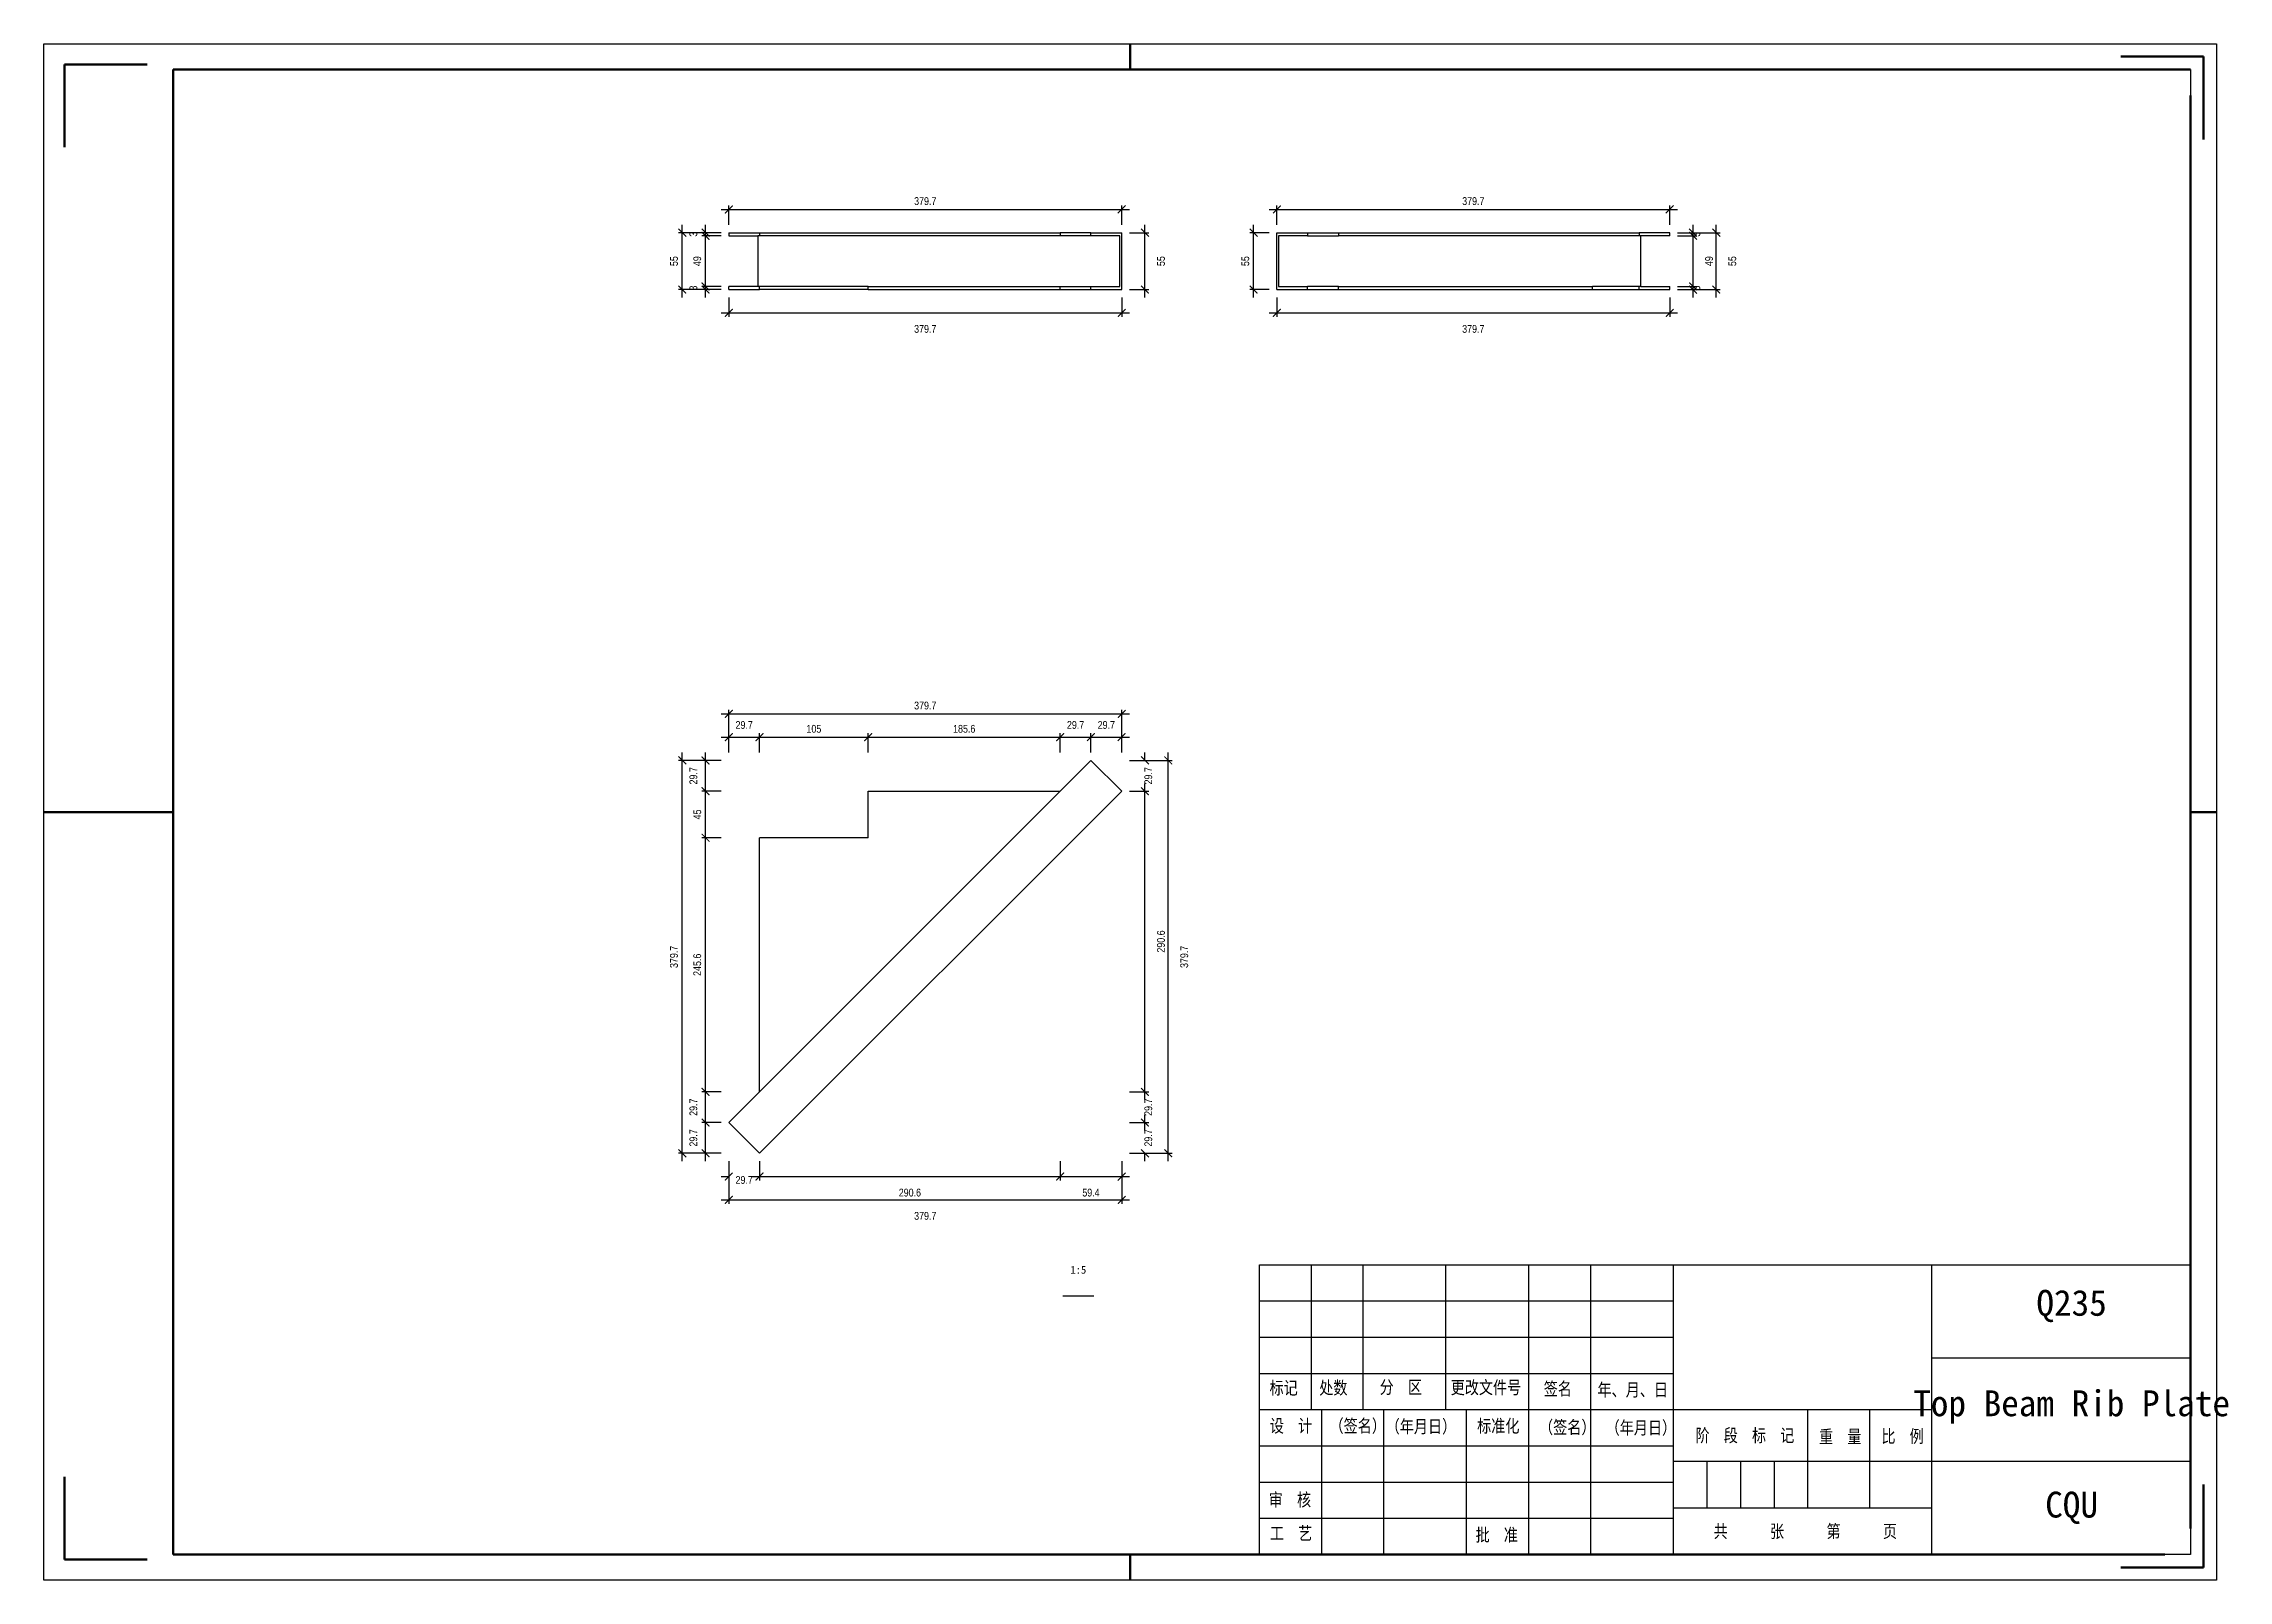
# Model space of a CAD drawing. Header units: millimetres. Extents: x 0 to 1925, y 0 to 4345.
# Drawn here: x 490 to 912.3, y 2202 to 2499 of the extents above; entities that cross this region are included whole.
import ezdxf

# ---------------------------------------------------------------- set-up
doc = ezdxf.new("R2010")
doc.units = ezdxf.units.MM
doc.layers.add('总内框线', color=7, linetype='Continuous', lineweight=50)
doc.layers.add('总外框线', color=7, linetype='Continuous', lineweight=30)
doc.styles.add('OpenSansCondensed-Light', font='OpenSansCondensed-Light.ttf')
doc.styles.add('陈杰（2）', font='gbenor.shx', dxfattribs={"width": 0.8, "bigfont": 'gbcbig.shx'})
doc.dimstyles.new('EZDXF', dxfattribs={"dimtxt": 0.25, "dimasz": 0.175, "dimexe": 0.375, "dimexo": 0.125, "dimgap": 0.1, "dimtad": 1, "dimlfac": 100, "dimzin": 12, "dimdsep": 46, "dimtxsty": 'OpenSansCondensed-Light', "dimblk": 'ARCHTICK', "dimcen": 2.5, "dimazin": 3, "dimtfac": 0.5, "dimtmove": 2, "dimatfit": 3, "dimarcsym": 0})

msp = doc.modelspace()

# ---------------------------------------------------------------- texts
at = {"attachment_point": 5}
for s, insert, char_height in [('1:5', (690, 2262), 1.5), ('Q235', (882, 2255), 5), ('Top Beam Rib Plate', (882, 2235.5), 5), ('CQU', (882, 2216), 5)]:
    msp.add_mtext(s, dxfattribs=dict(at, insert=insert, char_height=char_height))
at = {"char_height": 2.5, "width": 93.0192856, "attachment_point": 1, "style": '陈杰（2）'}
for s, insert in [('{\\fSimSun|b0|i0|c134|p2;标记}', (726.95482, 2240.44053)), ('{\\fSimSun|b0|i0|c134|p2;处数}', (736.57596, 2240.45543)), ('{\\fSimSun|b0|i0|c134|p2;分\u3000区}', (748.23692, 2240.57959)), ('{\\fSimSun|b0|i0|c134|p2;更改文件号}', (761.97169, 2240.52496)), ('{\\fSimSun|b0|i0|c134|p2;签名}', (779.95608, 2240.2667)), ('{\\fSimSun|b0|i0|c134|p2;年、月、日}', (790.35064, 2240.07301)), ('{\\fSimSun|b0|i0|c134|p2;设\u3000计}', (727.01432, 2233.10007)), ('{\\fSimSun|b0|i0|c134|p2;（签名）}', (738.55629, 2233.10007)), ('{\\fSimSun|b0|i0|c134|p2;\u3000（年月日）}', (746.68156, 2232.98584)), ('{\\fSimSun|b0|i0|c134|p2;标准化}', (767.08823, 2233.08517)), ('{\\fSimSun|b0|i0|c134|p2;（签名）}', (779.05516, 2232.83685)), ('{\\fSimSun|b0|i0|c134|p2;（年月日）}', (791.923, 2232.73752)), ('{\\fSimSun|b0|i0|c134|p2;阶\u3000段\u3000标\u3000记}', (809.30395, 2231.25254)), ('{\\fSimSun|b0|i0|c134|p2;重\u3000量}', (833.18681, 2231.02408)), ('{\\fSimSun|b0|i0|c134|p2;比\u3000例}', (845.23873, 2231.09361)), ('{\\fSimSun|b0|i0|c134|p2;审\u3000核}', (726.81034, 2218.83138)), ('{\\fSimSun|b0|i0|c134|p2;共\u3000\u3000\u3000张\u3000\u3000\u3000第\u3000\u3000\u3000页}', (812.79713, 2212.72757)), ('{\\fSimSun|b0|i0|c134|p2;工\u3000艺}', (727.01432, 2212.34515)), ('{\\fSimSun|b0|i0|c134|p2;批\u3000准}', (766.78226, 2212.0273))]:
    msp.add_mtext(s, dxfattribs=dict(at, insert=insert))

# ---------------------------------------------------------------- blocks, each defined once
blk = doc.blocks.new('_ARCHTICK')
at = {"color": 0, "linetype": 'ByBlock', "const_width": 0.15}
blk.add_lwpolyline([(-0.5, -0.5), (0.5, 0.5)], dxfattribs=at)

# ---------------------------------------------------------------- dimensions: what is measured, and where the dimension line sits
for base, p1, p2, location, override in [((622.43901, 2466.97), (622.43901, 2462.47), (698.37901, 2462.47), (660.40901, 2468.57), {"dimtxt": 1.5, "dimasz": 1.5, "dimexe": 0.75, "dimexo": 1.5, "dimtad": 1, "dimlfac": 5, "dimblk": 'ARCHTICK', "dimsah": 0, "dimtsz": 0, "dimdle": 1.5, "dimtmove": 2}), ((728.37901, 2466.97), (728.37901, 2462.47), (804.31901, 2462.47), (766.34901, 2468.57), {"dimtxt": 1.5, "dimasz": 1.5, "dimexe": 0.75, "dimexo": 1.5, "dimtad": 1, "dimlfac": 5, "dimblk": 'ARCHTICK', "dimsah": 0, "dimtsz": 0, "dimdle": 1.5, "dimtmove": 2}), ((622.43901, 2446.97), (622.43901, 2451.47), (698.37901, 2451.47), (660.40901, 2443.87), {"dimtxt": 1.5, "dimasz": 1.5, "dimexe": 0.75, "dimexo": 1.5, "dimtad": 4, "dimlfac": 5, "dimblk": 'ARCHTICK', "dimsah": 0, "dimtsz": 0, "dimdle": 1.5, "dimtmove": 2}), ((728.37901, 2446.97), (728.37901, 2451.47), (804.31901, 2451.47), (766.34901, 2443.87), {"dimtxt": 1.5, "dimasz": 1.5, "dimexe": 0.75, "dimexo": 1.5, "dimtad": 4, "dimlfac": 5, "dimblk": 'ARCHTICK', "dimsah": 0, "dimtsz": 0, "dimdle": 1.5, "dimtmove": 2}), ((622.43901, 2369.47), (622.43901, 2360.47), (698.37901, 2360.47), (660.40901, 2371.07), {"dimtxt": 1.5, "dimasz": 1.5, "dimexe": 0.75, "dimexo": 1.5, "dimtad": 1, "dimlfac": 5, "dimblk": 'ARCHTICK', "dimsah": 0, "dimtsz": 0, "dimdle": 1.5, "dimtmove": 2}), ((622.43901, 2364.97), (622.43901, 2360.47), (628.37901, 2360.47), (625.40901, 2367.32), {"dimtxt": 1.5, "dimasz": 1.5, "dimexe": 0.75, "dimexo": 1.5, "dimtad": 1, "dimlfac": 5, "dimblk": 'ARCHTICK', "dimsah": 0, "dimtsz": 0, "dimdle": 1.5, "dimtmove": 2}), ((628.37901, 2364.97), (628.37901, 2360.47), (649.37901, 2360.47), (638.87901, 2366.57), {"dimtxt": 1.5, "dimasz": 1.5, "dimexe": 0.75, "dimexo": 1.5, "dimtad": 1, "dimlfac": 5, "dimblk": 'ARCHTICK', "dimsah": 0, "dimtsz": 0, "dimdle": 1.5, "dimtmove": 2}), ((649.37901, 2364.97), (649.37901, 2360.47), (686.49901, 2360.47), (667.93901, 2366.57), {"dimtxt": 1.5, "dimasz": 1.5, "dimexe": 0.75, "dimexo": 1.5, "dimtad": 1, "dimlfac": 5, "dimblk": 'ARCHTICK', "dimsah": 0, "dimtsz": 0, "dimdle": 1.5, "dimtmove": 2}), ((686.49901, 2364.97), (686.49901, 2360.47), (692.43901, 2360.47), (689.46901, 2367.32), {"dimtxt": 1.5, "dimasz": 1.5, "dimexe": 0.75, "dimexo": 1.5, "dimtad": 1, "dimlfac": 5, "dimblk": 'ARCHTICK', "dimsah": 0, "dimtsz": 0, "dimdle": 1.5, "dimtmove": 2}), ((692.43901, 2364.97), (692.43901, 2360.47), (698.37901, 2360.47), (695.40901, 2367.32), {"dimtxt": 1.5, "dimasz": 1.5, "dimexe": 0.75, "dimexo": 1.5, "dimtad": 1, "dimlfac": 5, "dimblk": 'ARCHTICK', "dimsah": 0, "dimtsz": 0, "dimdle": 1.5, "dimtmove": 2}), ((622.43901, 2280.03), (622.43901, 2284.53), (628.37901, 2284.53), (625.40901, 2279.38), {"dimtxt": 1.5, "dimasz": 1.5, "dimexe": 0.75, "dimexo": 1.5, "dimtad": 4, "dimlfac": 5, "dimblk": 'ARCHTICK', "dimsah": 0, "dimtsz": 0, "dimdle": 1.5, "dimtmove": 2}), ((622.43901, 2275.53), (622.43901, 2284.53), (698.37901, 2284.53), (660.40901, 2272.43), {"dimtxt": 1.5, "dimasz": 1.5, "dimexe": 0.75, "dimexo": 1.5, "dimtad": 4, "dimlfac": 5, "dimblk": 'ARCHTICK', "dimsah": 0, "dimtsz": 0, "dimdle": 1.5, "dimtmove": 2}), ((628.37901, 2280.03), (628.37901, 2284.53), (686.49901, 2284.53), (657.43901, 2276.93), {"dimtxt": 1.5, "dimasz": 1.5, "dimexe": 0.75, "dimexo": 1.5, "dimtad": 4, "dimlfac": 5, "dimblk": 'ARCHTICK', "dimsah": 0, "dimtsz": 0, "dimdle": 1.5, "dimtmove": 2}), ((686.49901, 2280.03), (686.49901, 2284.53), (698.37901, 2284.53), (692.43901, 2276.93), {"dimtxt": 1.5, "dimasz": 1.5, "dimexe": 0.75, "dimexo": 1.5, "dimtad": 4, "dimlfac": 5, "dimblk": 'ARCHTICK', "dimsah": 0, "dimtsz": 0, "dimdle": 1.5, "dimtmove": 2})]:
    msp.add_linear_dim(base=base, p1=p1, p2=p2, location=location, dimstyle='EZDXF', override=override).render()
for base, p1, p2, location, override in [((613.43901, 2451.47), (622.43901, 2451.47), (622.43901, 2462.47), (611.83901, 2456.97), {"dimtxt": 1.5, "dimasz": 1.5, "dimexe": 0.75, "dimexo": 1.5, "dimtad": 1, "dimlfac": 5, "dimblk": 'ARCHTICK', "dimsah": 0, "dimtsz": 0, "dimdle": 1.5, "dimtmove": 2}), ((617.93901, 2461.87), (622.43901, 2461.87), (622.43901, 2462.47), (615.58901, 2462.17), {"dimtxt": 1.5, "dimasz": 1.5, "dimexe": 0.75, "dimexo": 1.5, "dimtad": 1, "dimlfac": 5, "dimblk": 'ARCHTICK', "dimsah": 0, "dimtsz": 0, "dimdle": 1.5, "dimtmove": 2}), ((617.93901, 2452.07), (622.43901, 2452.07), (622.43901, 2461.87), (616.33901, 2456.97), {"dimtxt": 1.5, "dimasz": 1.5, "dimexe": 0.75, "dimexo": 1.5, "dimtad": 1, "dimlfac": 5, "dimblk": 'ARCHTICK', "dimsah": 0, "dimtsz": 0, "dimdle": 1.5, "dimtmove": 2}), ((702.87901, 2451.47), (698.37901, 2451.47), (698.37901, 2462.47), (705.97901, 2456.97), {"dimtxt": 1.5, "dimasz": 1.5, "dimexe": 0.75, "dimexo": 1.5, "dimtad": 4, "dimlfac": 5, "dimblk": 'ARCHTICK', "dimsah": 0, "dimtsz": 0, "dimdle": 1.5, "dimtmove": 2}), ((723.87901, 2451.47), (728.37901, 2451.47), (728.37901, 2462.47), (722.27901, 2456.97), {"dimtxt": 1.5, "dimasz": 1.5, "dimexe": 0.75, "dimexo": 1.5, "dimtad": 1, "dimlfac": 5, "dimblk": 'ARCHTICK', "dimsah": 0, "dimtsz": 0, "dimdle": 1.5, "dimtmove": 2}), ((808.81901, 2461.87), (804.31901, 2461.87), (804.31901, 2462.47), (809.46901, 2462.17), {"dimtxt": 1.5, "dimasz": 1.5, "dimexe": 0.75, "dimexo": 1.5, "dimtad": 4, "dimlfac": 5, "dimblk": 'ARCHTICK', "dimsah": 0, "dimtsz": 0, "dimdle": 1.5, "dimtmove": 2}), ((813.31901, 2451.47), (804.31901, 2451.47), (804.31901, 2462.47), (816.41901, 2456.97), {"dimtxt": 1.5, "dimasz": 1.5, "dimexe": 0.75, "dimexo": 1.5, "dimtad": 4, "dimlfac": 5, "dimblk": 'ARCHTICK', "dimsah": 0, "dimtsz": 0, "dimdle": 1.5, "dimtmove": 2}), ((808.81901, 2452.07), (804.31901, 2452.07), (804.31901, 2461.87), (811.91901, 2456.97), {"dimtxt": 1.5, "dimasz": 1.5, "dimexe": 0.75, "dimexo": 1.5, "dimtad": 4, "dimlfac": 5, "dimblk": 'ARCHTICK', "dimsah": 0, "dimtsz": 0, "dimdle": 1.5, "dimtmove": 2}), ((617.93901, 2451.47), (622.43901, 2451.47), (622.43901, 2452.07), (615.58901, 2451.77), {"dimtxt": 1.5, "dimasz": 1.5, "dimexe": 0.75, "dimexo": 1.5, "dimtad": 1, "dimlfac": 5, "dimblk": 'ARCHTICK', "dimsah": 0, "dimtsz": 0, "dimdle": 1.5, "dimtmove": 2}), ((808.81901, 2451.47), (804.31901, 2451.47), (804.31901, 2452.07), (809.46901, 2451.77), {"dimtxt": 1.5, "dimasz": 1.5, "dimexe": 0.75, "dimexo": 1.5, "dimtad": 4, "dimlfac": 5, "dimblk": 'ARCHTICK', "dimsah": 0, "dimtsz": 0, "dimdle": 1.5, "dimtmove": 2}), ((613.43901, 2284.53), (622.43901, 2284.53), (622.43901, 2360.47), (611.83901, 2322.5), {"dimtxt": 1.5, "dimasz": 1.5, "dimexe": 0.75, "dimexo": 1.5, "dimtad": 1, "dimlfac": 5, "dimblk": 'ARCHTICK', "dimsah": 0, "dimtsz": 0, "dimdle": 1.5, "dimtmove": 2}), ((617.93901, 2354.53), (622.43901, 2354.53), (622.43901, 2360.47), (615.58901, 2357.5), {"dimtxt": 1.5, "dimasz": 1.5, "dimexe": 0.75, "dimexo": 1.5, "dimtad": 1, "dimlfac": 5, "dimblk": 'ARCHTICK', "dimsah": 0, "dimtsz": 0, "dimdle": 1.5, "dimtmove": 2}), ((702.87901, 2354.53), (698.37901, 2354.53), (698.37901, 2360.47), (703.52901, 2357.5), {"dimtxt": 1.5, "dimasz": 1.5, "dimexe": 0.75, "dimexo": 1.5, "dimtad": 4, "dimlfac": 5, "dimblk": 'ARCHTICK', "dimsah": 0, "dimtsz": 0, "dimdle": 1.5, "dimtmove": 2}), ((707.37901, 2284.53), (698.37901, 2284.53), (698.37901, 2360.47), (710.47901, 2322.5), {"dimtxt": 1.5, "dimasz": 1.5, "dimexe": 0.75, "dimexo": 1.5, "dimtad": 4, "dimlfac": 5, "dimblk": 'ARCHTICK', "dimsah": 0, "dimtsz": 0, "dimdle": 1.5, "dimtmove": 2}), ((617.93901, 2345.53), (622.43901, 2345.53), (622.43901, 2354.53), (616.33901, 2350.03), {"dimtxt": 1.5, "dimasz": 1.5, "dimexe": 0.75, "dimexo": 1.5, "dimtad": 1, "dimlfac": 5, "dimblk": 'ARCHTICK', "dimsah": 0, "dimtsz": 0, "dimdle": 1.5, "dimtmove": 2}), ((702.87901, 2296.41), (698.37901, 2296.41), (698.37901, 2354.53), (705.97901, 2325.47), {"dimtxt": 1.5, "dimasz": 1.5, "dimexe": 0.75, "dimexo": 1.5, "dimtad": 4, "dimlfac": 5, "dimblk": 'ARCHTICK', "dimsah": 0, "dimtsz": 0, "dimdle": 1.5, "dimtmove": 2}), ((617.93901, 2296.41), (622.43901, 2296.41), (622.43901, 2345.53), (616.33901, 2320.97), {"dimtxt": 1.5, "dimasz": 1.5, "dimexe": 0.75, "dimexo": 1.5, "dimtad": 1, "dimlfac": 5, "dimblk": 'ARCHTICK', "dimsah": 0, "dimtsz": 0, "dimdle": 1.5, "dimtmove": 2}), ((617.93901, 2290.47), (622.43901, 2290.47), (622.43901, 2296.41), (615.58901, 2293.44), {"dimtxt": 1.5, "dimasz": 1.5, "dimexe": 0.75, "dimexo": 1.5, "dimtad": 1, "dimlfac": 5, "dimblk": 'ARCHTICK', "dimsah": 0, "dimtsz": 0, "dimdle": 1.5, "dimtmove": 2}), ((702.87901, 2290.47), (698.37901, 2290.47), (698.37901, 2296.41), (703.52901, 2293.44), {"dimtxt": 1.5, "dimasz": 1.5, "dimexe": 0.75, "dimexo": 1.5, "dimtad": 4, "dimlfac": 5, "dimblk": 'ARCHTICK', "dimsah": 0, "dimtsz": 0, "dimdle": 1.5, "dimtmove": 2}), ((617.93901, 2284.53), (622.43901, 2284.53), (622.43901, 2290.47), (615.58901, 2287.5), {"dimtxt": 1.5, "dimasz": 1.5, "dimexe": 0.75, "dimexo": 1.5, "dimtad": 1, "dimlfac": 5, "dimblk": 'ARCHTICK', "dimsah": 0, "dimtsz": 0, "dimdle": 1.5, "dimtmove": 2}), ((702.87901, 2284.53), (698.37901, 2284.53), (698.37901, 2290.47), (703.52901, 2287.5), {"dimtxt": 1.5, "dimasz": 1.5, "dimexe": 0.75, "dimexo": 1.5, "dimtad": 4, "dimlfac": 5, "dimblk": 'ARCHTICK', "dimsah": 0, "dimtsz": 0, "dimdle": 1.5, "dimtmove": 2})]:
    msp.add_linear_dim(base=base, p1=p1, p2=p2, angle=90, location=location, dimstyle='EZDXF', override=override).render()

# ---------------------------------------------------------------- linework, layer by layer
for p, q in [((905, 2494), (905, 2309)), ((622.43901, 2462.47), (622.43901, 2461.87)), ((622.43901, 2462.47), (628.37901, 2462.47)), ((628.37901, 2462.47), (686.49901, 2462.47)), ((628.37901, 2462.47), (628.37901, 2461.87)), ((686.49901, 2462.47), (686.49901, 2461.87)), ((692.43901, 2462.47), (686.49901, 2462.47)), ((692.43901, 2461.87), (692.43901, 2462.47)), ((692.43901, 2462.47), (698.37901, 2462.47)), ((698.37901, 2451.47), (698.37901, 2462.47)), ((728.37901, 2462.47), (734.31901, 2462.47)), ((728.37901, 2451.47), (728.37901, 2462.47)), ((734.31901, 2462.47), (734.31901, 2461.87)), ((734.31901, 2462.47), (740.25901, 2462.47)), ((740.25901, 2462.47), (740.25901, 2461.87)), ((740.25901, 2462.47), (798.37901, 2462.47)), ((798.37901, 2462.47), (798.37901, 2461.87)), ((804.31901, 2462.47), (798.37901, 2462.47)), ((804.31901, 2461.87), (804.31901, 2462.47)), ((622.43901, 2461.87), (628.03901, 2461.87)), ((628.03901, 2461.87), (628.03901, 2452.07)), ((686.49901, 2461.87), (628.03901, 2461.87)), ((692.43901, 2461.87), (686.49901, 2461.87)), ((698.03901, 2461.87), (692.43901, 2461.87)), ((698.03901, 2452.07), (698.03901, 2461.87)), ((734.31901, 2461.87), (728.71901, 2461.87)), ((728.71901, 2461.87), (728.71901, 2452.07)), ((734.31901, 2461.87), (740.25901, 2461.87)), ((798.71901, 2461.87), (740.25901, 2461.87)), ((798.71901, 2452.07), (798.71901, 2461.87)), ((804.31901, 2461.87), (798.71901, 2461.87)), ((622.43901, 2451.47), (622.43901, 2452.07)), ((628.03901, 2452.07), (622.43901, 2452.07)), ((622.43901, 2451.47), (628.37901, 2451.47)), ((649.37901, 2452.07), (628.03901, 2452.07)), ((628.37901, 2451.47), (628.37901, 2452.07)), ((649.37901, 2451.47), (628.37901, 2451.47)), ((649.37901, 2451.47), (649.37901, 2452.07)), ((649.37901, 2452.07), (686.49901, 2452.07)), ((649.37901, 2451.47), (686.49901, 2451.47)), ((686.49901, 2451.47), (686.49901, 2452.07)), ((686.49901, 2452.07), (692.43901, 2452.07)), ((686.49901, 2451.47), (692.43901, 2451.47)), ((692.43901, 2451.47), (692.43901, 2452.07)), ((692.43901, 2452.07), (698.03901, 2452.07)), ((692.43901, 2451.47), (698.37901, 2451.47)), ((728.37901, 2451.47), (734.31901, 2451.47)), ((728.71901, 2452.07), (734.31901, 2452.07)), ((734.31901, 2451.47), (734.31901, 2452.07)), ((740.25901, 2452.07), (734.31901, 2452.07)), ((734.31901, 2451.47), (740.25901, 2451.47)), ((740.25901, 2451.47), (740.25901, 2452.07)), ((740.25901, 2452.07), (789.37901, 2452.07)), ((740.25901, 2451.47), (789.37901, 2451.47)), ((789.37901, 2451.47), (789.37901, 2452.07)), ((798.71901, 2452.07), (789.37901, 2452.07)), ((789.37901, 2451.47), (798.37901, 2451.47)), ((798.37901, 2451.47), (798.37901, 2452.07)), ((798.37901, 2451.47), (804.31901, 2451.47)), ((798.71901, 2452.07), (804.31901, 2452.07)), ((804.31901, 2451.47), (804.31901, 2452.07)), ((692.43901, 2360.47), (686.49901, 2354.53)), ((692.43901, 2360.47), (698.37901, 2354.53)), ((628.37901, 2296.41), (686.49901, 2354.53)), ((698.37901, 2354.53), (628.37901, 2284.53)), ((649.37901, 2345.53), (649.37901, 2354.53)), ((649.37901, 2354.53), (686.49901, 2354.53)), ((649.37901, 2345.53), (628.37901, 2345.53)), ((628.37901, 2296.41), (628.37901, 2345.53)), ((622.43901, 2290.47), (628.37901, 2296.41)), ((628.37901, 2284.53), (622.43901, 2290.47)), ((725, 2263), (905, 2263)), ((725, 2207), (725, 2263)), ((735, 2263), (735, 2235)), ((745, 2263), (745, 2235)), ((761, 2263), (761, 2235)), ((777, 2263), (777, 2235)), ((789, 2263), (789, 2207)), ((805, 2263), (805, 2207)), ((855, 2207), (855, 2263)), ((905, 2263), (905, 2207)), ((687, 2257), (693, 2257)), ((725, 2256), (805, 2256)), ((725, 2249), (805, 2249)), ((855, 2245), (905, 2245)), ((725, 2242), (805, 2242)), ((725, 2235), (855, 2235)), ((737, 2235), (737, 2207)), ((749, 2235), (749, 2207)), ((765, 2235), (765, 2207)), ((777, 2235), (777, 2207)), ((831, 2216), (831, 2235)), ((843, 2216), (843, 2235)), ((725, 2228), (805, 2228)), ((805, 2225), (855, 2225)), ((811.5, 2225), (811.5, 2216)), ((818, 2225), (818, 2216)), ((824.5, 2225), (824.5, 2216)), ((855, 2225), (905, 2225)), ((725, 2221), (805, 2221)), ((725, 2214), (805, 2214)), ((805, 2216), (855, 2216)), ((905, 2207), (725, 2207))]:
    msp.add_line(p, q)
at = {"layer": '总内框线'}
for p, q in [((700, 2494), (700, 2499)), ((907.5, 2496.5), (891.5, 2496.5)), ((907.5, 2496.5), (907.5, 2480.5)), ((494, 2495), (494, 2479)), ((494, 2495), (510, 2495)), ((515, 2207), (515, 2494)), ((515, 2494), (905, 2494)), ((905, 2489), (905, 2212)), ((490, 2350.5), (515, 2350.5)), ((905, 2350.5), (910, 2350.5)), ((494, 2206), (494, 2222)), ((907.5, 2204.5), (907.5, 2220.5)), ((494, 2206), (510, 2206)), ((900, 2207), (515, 2207)), ((700, 2202), (700, 2207)), ((907.5, 2204.5), (891.5, 2204.5))]:
    msp.add_line(p, q, dxfattribs=at)
at = {"layer": '总外框线'}
for p, q in [((490, 2202), (490, 2499)), ((490, 2499), (910, 2499)), ((910, 2499), (910, 2202)), ((910, 2202), (490, 2202))]:
    msp.add_line(p, q, dxfattribs=at)

msp.set_redraw_order([(e.dxf.handle, doc.entitydb.next_handle()) for e in msp.query("TEXT MTEXT ATTDEF DIMENSION ARC_DIMENSION")])  # texts and dimensions are drawn at this point

doc.saveas('drawing.dxf')
